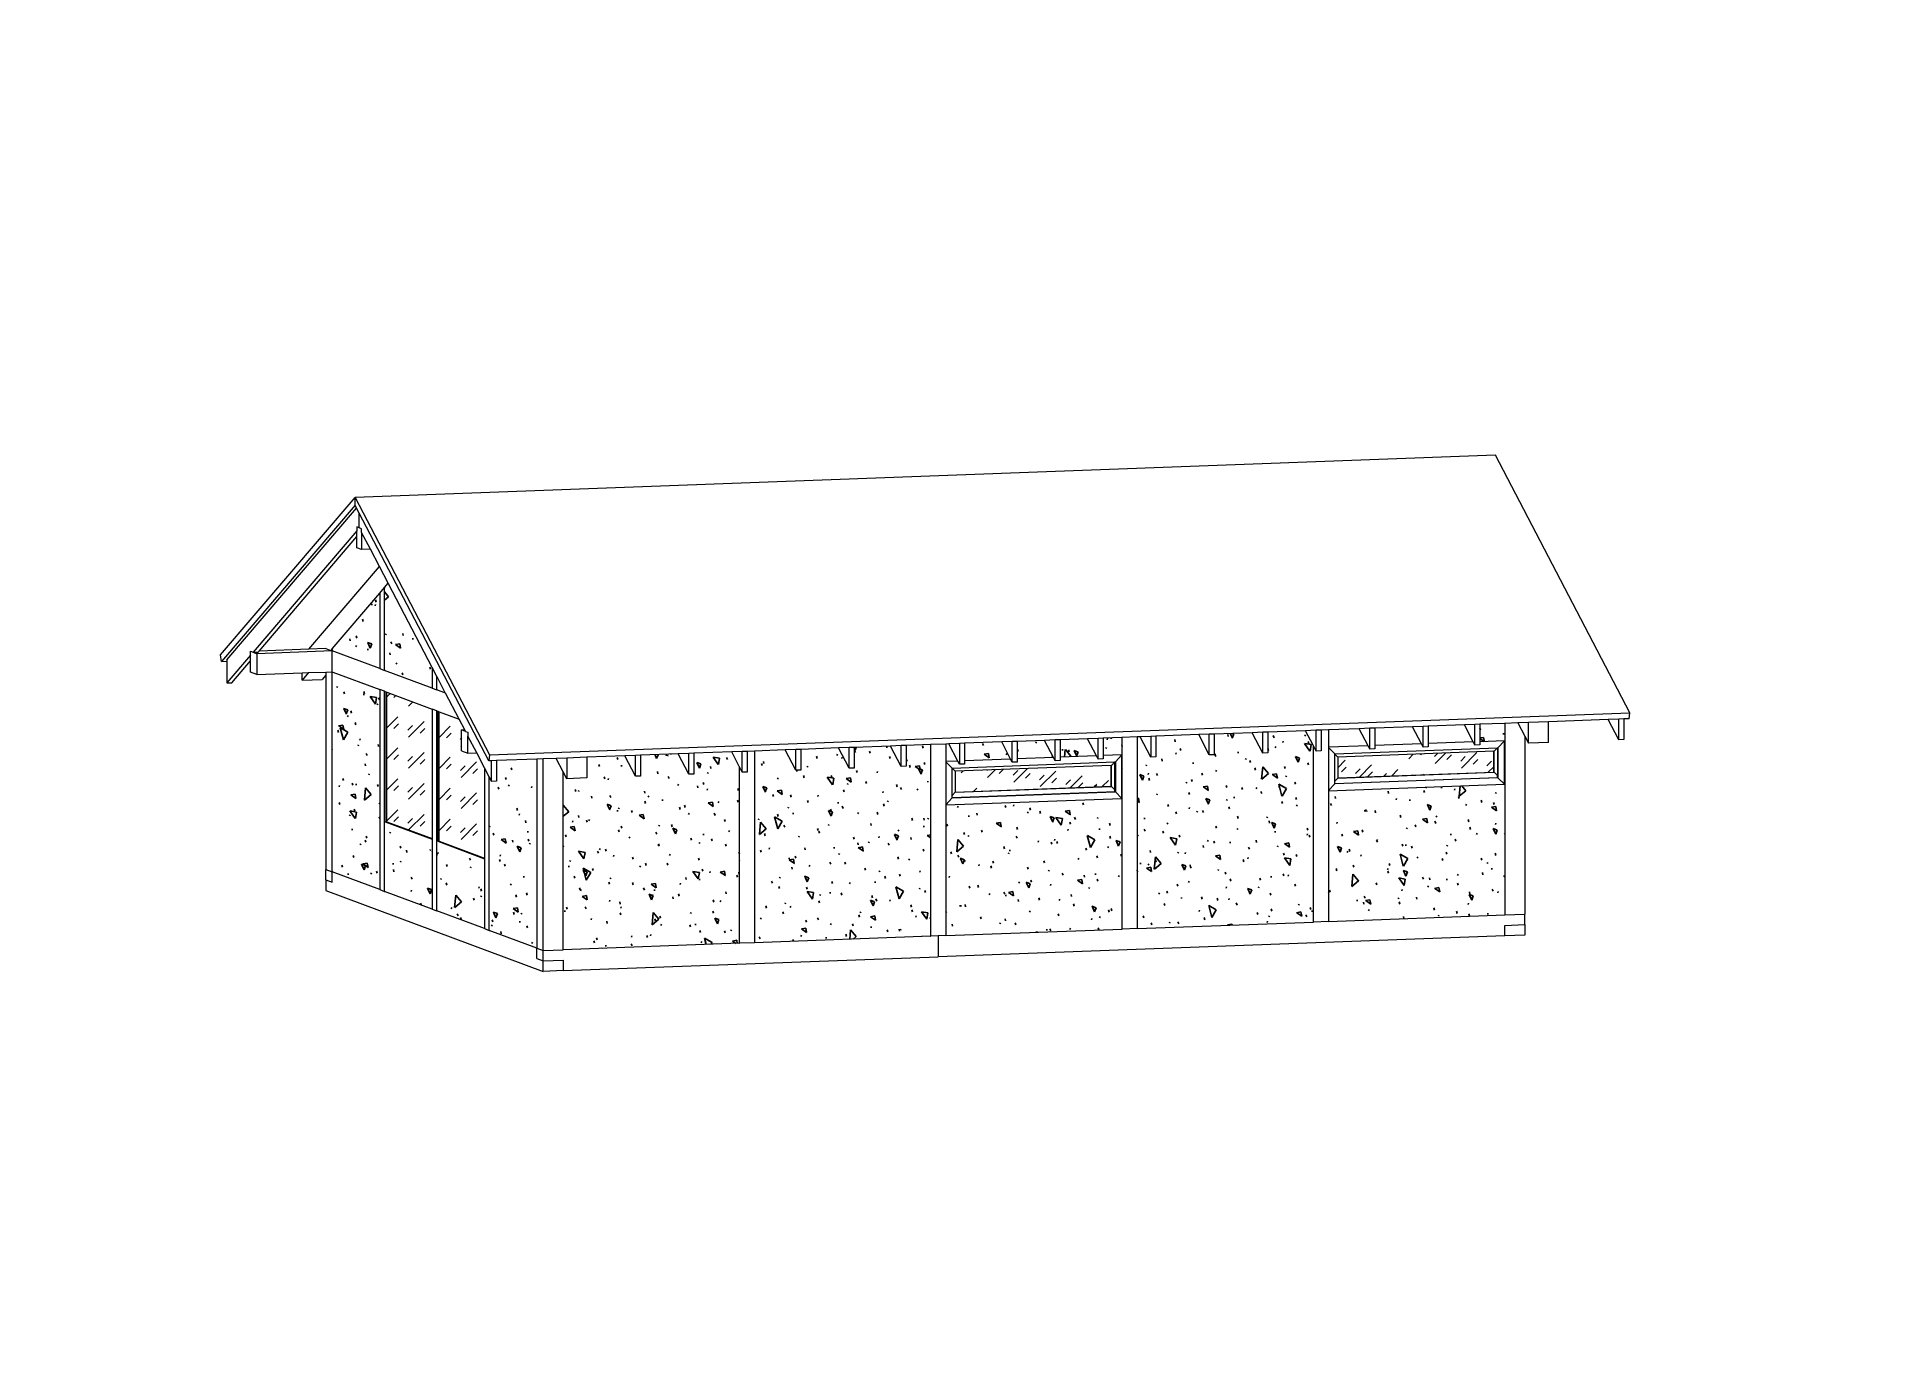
# Model space of a CAD drawing. Header units: millimetres. Extents: x 0 to 4620, y 0 to 297.
# Drawn here: x 420 to 840, y 0 to 297 of the extents above; entities that cross this region are included whole.
import ezdxf

# ---------------------------------------------------------------- set-up
doc = ezdxf.new("R2010")
doc.units = ezdxf.units.MM
doc.linetypes.add('K5LT32768', pattern=[0])
doc.layers.add('Системный слой', color=7, linetype='Continuous')

msp = doc.modelspace()

# ---------------------------------------------------------------- hatches: boundary and pattern name
at = {"layer": 'Системный слой'}
h = msp.add_hatch(dxfattribs=at)
h.set_pattern_fill('', angle=40, style=0, pattern_type=0)
h.set_pattern_definition([(40, (7.66, 6.428), (-20.5692, 24.5134), [2, -30]), (130, (9.193, 7.713), (-24.5134, -20.5692), [2, -30]), (85, (7.66, 6.428), (-20.5688, 24.513), [2.828, -42.426]), (60, (9.193, 7.713), (-27.7128, 16), [2, -30]), (150, (10.192, 9.445), (-16, -27.7128), [2, -30]), (105, (9.193, 7.713), (-27.7123, 15.9997), [2.828, -42.426]), (80, (16.853, 14.141), (-26.0974, 4.6017), [1.5, -25]), (170, (17.114, 15.618), (-4.6017, -26.0974), [1.5, -25]), (125, (16.853, 14.141), (-26.09695, 4.6016), [2.121, -35.355]), (100, (-18.796, -15.771), (-15.75692, -2.77837), [1, -15]), (190, (-18.97, -14.787), (2.77837, -15.75692), [1, -15]), (145, (-18.796, -15.771), (-15.75733, -2.77844), [1.414, -21.213]), (70, (1.233, 14.088), (-15.03508, 5.47232), [1, -15]), (160, (1.575, 15.028), (-5.47232, -15.03508), [1, -15]), (115, (1.233, 14.088), (-15.03547, 5.47246), [1.414, -21.213]), (85, (0, 0), (-9.35186, 7.84492), [0.3, -10]), (65, (0, 0), (-2.418448, 6.64463), [0.3, -10]), (105, (0, 0), (-6.193075, 7.658056), [0.5, -12]), (110, (0, 0), (-7.94593, 1.36463), [0.5, -7])])
h.paths.add_polyline_path([(487.42967, 152.08546), (487.42967, 106.42292), (498.30574, 102.37247), (498.30574, 102.45056), (498.30574, 148.03501), (487.62043, 152.01442)])
h.paths.add_polyline_path([(498.30574, 170.03526), (487.42967, 157.32193), (487.42967, 156.85232), (498.30574, 152.80186), (498.30574, 152.87995), (498.30574, 169.81932)])
h.paths.add_polyline_path([(510.2634, 153.06601), (500.29453, 172.14408), (500.22449, 172.27813), (499.38734, 171.29956), (499.38734, 152.39906), (510.2634, 148.3486), (510.2634, 148.42669)])
h.paths.add_polyline_path([(510.2634, 97.9973), (510.2634, 113.86698), (499.5781, 117.84639), (499.5781, 147.56116), (499.38734, 147.6322), (499.38734, 101.96966), (510.2634, 97.91921)])
h.paths.add_polyline_path([(522.22107, 93.54404), (522.22107, 109.41372), (511.53576, 113.39313), (511.53576, 143.10789), (511.345, 143.17894), (511.345, 97.5164), (522.22107, 93.46594)])
h.paths.add_polyline_path([(534.17873, 89.09077), (534.17873, 132.15413), (525.00505, 131.81514), (525.00505, 127.08666), (523.8605, 127.04436), (523.49342, 127.74685), (523.30266, 128.11192), (523.30266, 93.06314), (534.17873, 89.01268)])
h.paths.add_polyline_path([(540.1991, 129.26672), (540.1991, 88.66938), (540.1991, 88.64478), (580.44944, 90.13214), (580.44944, 130.38196), (580.38935, 130.49695), (578.66446, 133.79799), (570.02435, 133.47871), (570.02435, 128.75023), (568.87979, 128.70794), (566.45583, 133.34685), (557.81572, 133.02757), (557.81572, 128.29909), (556.67116, 128.2568), (554.24719, 132.89571), (545.60709, 132.57643), (545.60709, 127.84795), (541.02885, 127.67877)])
h.paths.add_polyline_path([(583.88311, 90.25902), (624.13345, 91.74637), (624.13345, 135.47818), (624.07337, 135.47596), (618.47737, 135.26917), (618.47737, 130.54069), (617.33281, 130.4984), (614.90884, 135.13731), (606.65025, 134.83213), (606.65025, 130.10365), (605.5057, 130.06136), (603.08173, 134.70027), (594.44162, 134.38099), (594.44162, 129.65251), (593.29706, 129.61022), (590.87309, 134.24913), (583.88311, 133.99083), (583.88311, 90.28362)])
h.paths.add_polyline_path([(627.56713, 91.87325), (667.81747, 93.36061), (667.81747, 137.09242), (667.75738, 137.0902), (663.45855, 136.93134), (663.45855, 132.94794), (667.75738, 133.10679), (667.75738, 123.17584), (627.56713, 121.69071), (627.56713, 91.89785)])
h.paths.add_polyline_path([(711.50149, 94.97484), (711.50149, 135.22466), (711.4414, 135.33966), (709.71651, 138.64069), (701.07641, 138.32142), (701.07641, 133.59294), (699.93185, 133.55064), (697.50788, 138.18955), (688.86777, 137.87028), (688.86777, 133.1418), (687.72321, 133.0995), (685.29924, 137.73841), (675.51458, 137.37684), (675.51458, 132.64836), (674.37002, 132.60607), (671.94605, 137.24498), (671.25115, 137.2193), (671.25115, 93.51209), (671.25115, 93.48749)])
h.paths.add_polyline_path([(714.93517, 124.91918), (714.93517, 95.12632), (714.93517, 95.10172), (755.18551, 96.58908), (755.18551, 140.32089), (755.12542, 140.31867), (749.52942, 140.11188), (749.52942, 136.12848), (755.12542, 136.33526), (755.12542, 126.40431)])
h.paths.add_polyline_path([(631.83056, 131.77921), (642.36008, 132.1683), (640.31806, 136.07624), (631.83056, 135.76261)])
h.paths.add_polyline_path([(650.10404, 136.43786), (643.88659, 136.20811), (643.88659, 132.22471), (652.14606, 132.52992)])
h.paths.add_polyline_path([(653.67257, 132.58632), (661.93204, 132.89153), (659.89003, 136.79948), (653.67257, 136.56973)])
h = msp.add_hatch(dxfattribs=at)
h.set_pattern_fill('', angle=45, style=0, pattern_type=0)
h.set_pattern_definition([(45, (0, 0), (4e-16, 7.071068), [5, -3.5]), (45, (2.6517, 0.884), (4e-16, 7.071068), [1.5, -7]), (45, (-0.177, 1.591), (4e-16, 7.071068), [1.5, -7])])
h.paths.add_polyline_path([(510.2634, 114.00754), (510.2634, 143.58174), (499.92146, 147.43328), (499.92146, 117.85908)])
h.paths.add_polyline_path([(522.22107, 109.55428), (522.22107, 130.18185), (520.44677, 133.57742), (518.45247, 133.50373), (517.01034, 134.04081), (517.01034, 138.80766), (517.70049, 138.83317), (516.41663, 141.29016), (511.87913, 142.98002), (511.87913, 113.40582)])
h.paths.add_polyline_path([(629.66788, 124.65004), (665.30812, 125.96704), (665.30812, 130.70948), (629.66788, 129.39248)])
h.paths.add_polyline_path([(717.03591, 127.87851), (752.67616, 129.19551), (752.67616, 133.93795), (717.03591, 132.62095)])

# ---------------------------------------------------------------- linework, layer by layer
at = {"layer": 'Системный слой', "color": 7, "linetype": 'K5LT32768', "lineweight": 18}
for p, q in [((753.06924, 201.48683), (492.68205, 191.86486)), ((783.76938, 142.73405), (753.06924, 201.48683)), ((461.98191, 155.97868), (492.68205, 191.86486)), ((492.68205, 190.11165), (462.18507, 154.46294)), ((463.4112, 154.81647), (493.03229, 189.44138)), ((492.68205, 191.86486), (523.38211, 133.11208)), ((492.68205, 190.11165), (492.68205, 191.86486)), ((493.03229, 189.44138), (492.68205, 190.11165)), ((493.63585, 188.2863), (493.03229, 189.44138)), ((493.63585, 184.93029), (493.09505, 185.13169)), ((493.09505, 185.13169), (493.09505, 184.25509)), ((493.63585, 184.93029), (493.63585, 188.2863)), ((523.17895, 131.74766), (493.63585, 188.2863)), ((494.17665, 184.72889), (493.63585, 184.93029)), ((493.09505, 184.25509), (469.38792, 156.54317)), ((470.73815, 156.82589), (493.09505, 182.95948)), ((493.09505, 182.95948), (493.09505, 184.25509)), ((493.09505, 180.36484), (493.09505, 182.95948)), ((494.17665, 183.85228), (494.17665, 184.72889)), ((494.17665, 183.85228), (494.17665, 179.96203)), ((496.17091, 180.03572), (494.17665, 183.85228)), ((494.17665, 179.96203), (493.09505, 180.36484)), ((496.17091, 180.03572), (494.17665, 179.96203)), ((498.23393, 176.08758), (496.17091, 180.03572)), ((482.11551, 157.24631), (498.23393, 176.08758)), ((500.22449, 172.27813), (498.23393, 176.08758)), ((499.38734, 171.29956), (500.22449, 172.27813)), ((500.29453, 172.14408), (500.22449, 172.27813)), ((487.42967, 157.32193), (498.30574, 170.03526)), ((498.30574, 170.03526), (499.38734, 171.29956)), ((498.30574, 170.03526), (498.30574, 169.81932)), ((498.30574, 169.81932), (498.30574, 152.87995)), ((499.38734, 171.29956), (499.57795, 171.30645)), ((499.38734, 152.39906), (499.38734, 171.29956)), ((510.2634, 153.06601), (500.29453, 172.14408)), ((462.18507, 154.46294), (461.98191, 155.97868)), ((468.81915, 155.87833), (463.4112, 149.55683)), ((468.81915, 155.87833), (468.81919, 156.75496)), ((468.81915, 154.58272), (468.81915, 155.87833)), ((468.81919, 156.75496), (469.38792, 156.54317)), ((469.38792, 156.54317), (470.53248, 156.58547)), ((469.38792, 156.54317), (470.26128, 156.2179)), ((487.42967, 156.85232), (470.26128, 156.2179)), ((470.26128, 156.2179), (470.26128, 151.45104)), ((470.53248, 156.58547), (470.73815, 156.82589)), ((482.11551, 157.24631), (470.73815, 156.82589)), ((485.98754, 157.38939), (482.11551, 157.24631)), ((485.98754, 157.38939), (487.125, 156.96578)), ((487.42967, 157.32193), (487.125, 156.96578)), ((487.125, 156.96578), (487.42967, 156.85232)), ((487.42967, 157.32193), (487.62029, 157.32881)), ((487.42967, 156.85232), (487.42967, 157.32193)), ((487.62029, 156.85942), (487.42967, 156.85232)), ((487.42967, 152.08546), (487.42967, 156.85232)), ((498.30574, 152.80186), (487.42967, 156.85232)), ((462.18507, 154.46294), (463.4112, 154.50825)), ((463.4112, 154.81647), (463.4112, 154.50825)), ((463.4112, 154.50825), (463.4112, 149.55683)), ((464.55576, 149.59912), (468.81915, 154.58272)), ((468.81915, 151.98812), (468.81915, 154.58272)), ((470.26128, 151.45104), (468.81915, 151.98812)), ((470.26128, 151.45104), (480.57955, 151.83233)), ((482.02931, 151.8859), (480.57955, 150.19124)), ((480.57955, 151.83233), (482.02931, 151.8859)), ((480.57955, 150.19124), (480.57955, 151.83233)), ((482.02931, 151.8859), (485.98754, 152.03217)), ((485.98754, 151.33034), (485.15779, 150.36042)), ((485.98754, 152.03217), (487.42967, 152.08546)), ((485.98754, 152.03217), (485.98754, 151.33034)), ((485.98754, 151.33034), (485.98754, 106.96)), ((487.42967, 106.42292), (487.42967, 152.08546)), ((487.42967, 152.08546), (487.62043, 152.01442)), ((487.62043, 152.01442), (498.30574, 148.03501)), ((498.30574, 152.87995), (498.30574, 152.80186)), ((498.30574, 152.80186), (499.38734, 152.39906)), ((499.57795, 152.40616), (499.38734, 152.39906)), ((510.2634, 148.3486), (499.38734, 152.39906)), ((510.2634, 153.06601), (510.2634, 148.42669)), ((511.345, 150.99608), (510.2634, 153.06601)), ((463.4112, 149.55683), (464.55576, 149.59912)), ((480.57955, 150.19124), (485.15779, 150.36042)), ((499.38734, 147.6322), (498.30574, 148.03501)), ((498.30574, 148.03501), (498.30574, 102.45056)), ((499.38734, 101.96966), (499.38734, 147.6322)), ((499.38734, 147.6322), (499.5781, 147.56116)), ((499.5781, 117.84639), (499.5781, 147.56116)), ((499.5781, 147.56116), (499.92146, 147.43328)), ((499.92146, 117.85908), (499.92146, 147.43328)), ((499.92146, 147.43328), (510.2634, 143.58174)), ((510.2634, 148.42669), (510.2634, 148.3486)), ((510.2634, 148.3486), (511.345, 147.94579)), ((511.345, 147.94579), (511.345, 150.99608)), ((511.53576, 150.63101), (511.345, 150.99608)), ((511.345, 147.94579), (511.53561, 147.9529)), ((513.32398, 147.20879), (511.345, 147.94579)), ((513.27331, 147.30575), (511.53576, 150.63101)), ((513.32398, 147.20879), (513.27331, 147.30575)), ((516.41663, 141.29016), (513.32398, 147.20879)), ((511.345, 143.17894), (510.2634, 143.58174)), ((510.2634, 143.58174), (510.2634, 114.00754)), ((511.345, 97.5164), (511.345, 143.17894)), ((511.345, 143.17894), (511.53576, 143.10789)), ((511.53576, 113.39313), (511.53576, 143.10789)), ((511.53576, 143.10789), (511.87913, 142.98002)), ((511.87913, 113.40582), (511.87913, 142.98002)), ((511.87913, 142.98002), (516.41663, 141.29016)), ((517.70049, 138.83317), (516.41663, 141.29016)), ((517.01034, 138.80766), (517.70049, 138.83317)), ((517.01034, 134.04081), (517.01034, 138.80766)), ((517.88378, 138.48239), (517.01034, 138.80766)), ((517.88378, 138.48239), (517.70049, 138.83317)), ((523.38211, 133.11208), (783.76938, 142.73405)), ((709.71651, 138.64069), (701.07641, 138.32142)), ((712.14048, 138.73026), (709.71651, 138.64069)), ((711.4414, 135.33966), (709.71651, 138.64069)), ((713.28504, 138.77256), (712.14048, 138.73026)), ((712.14048, 134.00178), (712.14048, 138.73026)), ((714.93517, 138.83353), (713.28504, 138.77256)), ((713.28504, 138.77256), (713.28504, 134.04408)), ((721.92515, 139.09183), (714.93517, 138.83353)), ((714.93517, 138.83353), (714.93517, 134.85013)), ((724.34911, 139.1814), (721.92515, 139.09183)), ((723.96716, 135.18389), (721.92515, 139.09183)), ((725.49367, 139.2237), (724.34911, 139.1814)), ((724.34911, 134.45292), (724.34911, 139.1814)), ((734.13378, 139.54297), (725.49367, 139.2237)), ((725.49367, 139.2237), (725.49367, 135.2403)), ((736.55775, 139.63254), (734.13378, 139.54297)), ((736.1758, 135.63503), (734.13378, 139.54297)), ((737.70231, 139.67484), (736.55775, 139.63254)), ((736.55775, 134.90406), (736.55775, 139.63254)), ((745.96089, 139.98001), (737.70231, 139.67484)), ((737.70231, 139.67484), (737.70231, 135.69144)), ((748.38486, 140.06958), (745.96089, 139.98001)), ((748.00291, 136.07207), (745.96089, 139.98001)), ((749.52942, 140.11188), (748.38486, 140.06958)), ((748.38486, 135.3411), (748.38486, 140.06958)), ((755.12542, 140.31867), (749.52942, 140.11188)), ((749.52942, 140.11188), (749.52942, 136.12848)), ((755.18551, 140.32089), (755.12542, 140.31867)), ((758.16953, 140.43115), (755.18551, 140.32089)), ((755.18551, 140.32089), (755.18551, 96.58908)), ((760.5935, 140.52072), (758.16953, 140.43115)), ((758.16953, 140.43115), (759.76375, 137.38019)), ((765.17173, 140.6899), (760.5935, 140.52072)), ((760.5935, 135.79224), (760.5935, 140.52072)), ((778.77156, 141.19245), (765.17173, 140.6899)), ((765.17173, 135.96142), (765.17173, 140.6899)), ((781.19553, 141.28202), (778.77156, 141.19245)), ((781.19553, 136.55354), (778.77156, 141.19245)), ((782.34009, 141.32432), (781.19553, 141.28202)), ((781.19553, 136.55354), (781.19553, 141.28202)), ((783.56622, 141.36962), (782.34009, 141.32432)), ((782.34009, 141.32432), (782.34009, 136.59584)), ((783.56622, 141.36962), (783.76938, 142.73405)), ((517.88378, 138.48239), (518.45251, 138.27059)), ((518.45247, 133.50373), (518.45251, 137.39398)), ((518.45251, 138.27059), (518.45251, 137.39398)), ((520.44677, 133.57742), (518.45251, 137.39398)), ((603.08173, 134.70027), (594.44162, 134.38099)), ((605.5057, 134.78984), (603.08173, 134.70027)), ((605.5057, 130.06136), (603.08173, 134.70027)), ((606.65025, 134.83213), (605.5057, 134.78984)), ((605.5057, 130.06136), (605.5057, 134.78984)), ((614.90884, 135.13731), (606.65025, 134.83213)), ((606.65025, 134.83213), (606.65025, 130.10365)), ((617.33281, 135.22688), (614.90884, 135.13731)), ((617.33281, 130.4984), (614.90884, 135.13731)), ((618.47737, 135.26917), (617.33281, 135.22688)), ((617.33281, 130.4984), (617.33281, 135.22688)), ((624.07337, 135.47596), (618.47737, 135.26917)), ((618.47737, 135.26917), (618.47737, 130.54069)), ((624.13345, 135.47818), (624.07337, 135.47596)), ((627.56713, 135.60506), (624.13345, 135.47818)), ((624.13345, 91.74637), (624.13345, 135.47818)), ((628.26203, 135.63074), (627.56713, 135.60506)), ((627.56713, 135.60506), (627.56713, 131.62166)), ((630.686, 135.72031), (628.26203, 135.63074)), ((630.30405, 131.7228), (628.26203, 135.63074)), ((631.83056, 135.76261), (630.686, 135.72031)), ((630.686, 135.72031), (630.686, 130.99183)), ((640.31806, 136.07624), (631.83056, 135.76261)), ((631.83056, 135.76261), (631.83056, 131.77921)), ((642.74203, 136.16581), (640.31806, 136.07624)), ((642.36008, 132.1683), (640.31806, 136.07624)), ((643.88659, 136.20811), (642.74203, 136.16581)), ((642.74203, 131.43733), (642.74203, 136.16581)), ((650.10404, 136.43786), (643.88659, 136.20811)), ((643.88659, 136.20811), (643.88659, 132.22471)), ((652.52801, 136.52743), (650.10404, 136.43786)), ((652.14606, 132.52992), (650.10404, 136.43786)), ((653.67257, 136.56973), (652.52801, 136.52743)), ((652.52801, 131.79895), (652.52801, 136.52743)), ((659.89003, 136.79948), (653.67257, 136.56973)), ((653.67257, 136.56973), (653.67257, 132.58632)), ((662.31399, 136.88905), (659.89003, 136.79948)), ((661.93204, 132.89153), (659.89003, 136.79948)), ((663.45855, 136.93134), (662.31399, 136.88905)), ((662.31399, 132.16057), (662.31399, 136.88905)), ((667.75738, 137.0902), (663.45855, 136.93134)), ((663.45855, 136.93134), (663.45855, 132.94794)), ((667.81747, 137.09242), (667.75738, 137.0902)), ((671.25115, 137.2193), (667.81747, 137.09242)), ((667.81747, 93.36061), (667.81747, 137.09242)), ((671.94605, 137.24498), (671.25115, 137.2193)), ((671.25115, 137.2193), (671.25115, 93.51209)), ((674.37002, 137.33455), (671.94605, 137.24498)), ((674.37002, 132.60607), (671.94605, 137.24498)), ((675.51458, 137.37684), (674.37002, 137.33455)), ((674.37002, 137.33455), (674.37002, 132.60607)), ((685.29924, 137.73841), (675.51458, 137.37684)), ((675.51458, 137.37684), (675.51458, 132.64836)), ((687.72321, 137.82798), (685.29924, 137.73841)), ((687.72321, 133.0995), (685.29924, 137.73841)), ((688.86777, 137.87028), (687.72321, 137.82798)), ((687.72321, 133.0995), (687.72321, 137.82798)), ((697.50788, 138.18955), (688.86777, 137.87028)), ((688.86777, 137.87028), (688.86777, 133.1418)), ((699.93185, 138.27912), (697.50788, 138.18955)), ((699.93185, 133.55064), (697.50788, 138.18955)), ((701.07641, 138.32142), (699.93185, 138.27912)), ((699.93185, 133.55064), (699.93185, 138.27912)), ((701.07641, 138.32142), (701.07641, 133.59294)), ((711.50149, 135.22466), (711.4414, 135.33966)), ((711.50149, 94.97484), (711.50149, 135.22466)), ((712.14048, 134.00178), (711.50149, 135.22466)), ((723.96716, 135.18389), (714.93517, 134.85013)), ((714.93517, 134.85013), (714.93517, 134.78757)), ((714.93517, 134.78757), (716.36301, 133.35367)), ((714.93517, 134.78757), (714.93517, 124.98174)), ((716.36301, 133.35367), (753.51192, 134.72641)), ((724.34911, 134.45292), (723.96716, 135.18389)), ((725.49367, 134.49522), (724.34911, 134.45292)), ((736.1758, 135.63503), (725.49367, 135.2403)), ((725.49367, 135.2403), (725.49367, 134.49522)), ((736.55775, 134.90406), (736.1758, 135.63503)), ((737.70231, 134.94636), (736.55775, 134.90406)), ((748.00291, 136.07207), (737.70231, 135.69144)), ((737.70231, 135.69144), (737.70231, 134.94636)), ((748.38486, 135.3411), (748.00291, 136.07207)), ((749.52942, 135.3834), (748.38486, 135.3411)), ((755.12542, 136.33526), (749.52942, 136.12848)), ((749.52942, 136.12848), (749.52942, 135.3834)), ((752.78432, 133.94195), (753.51192, 134.72641)), ((753.51192, 134.72641), (753.54736, 134.72772)), ((753.54736, 134.72772), (753.63749, 134.73105)), ((753.54736, 134.72772), (753.54736, 128.38895)), ((755.12542, 136.33526), (753.63749, 134.73105)), ((753.63749, 134.73105), (753.63749, 127.89856)), ((755.12542, 126.40431), (755.12542, 136.33526)), ((759.76375, 137.38019), (759.76375, 96.75825)), ((759.76375, 137.38019), (760.5935, 135.79224)), ((765.17173, 135.96142), (760.5935, 135.79224)), ((782.34009, 136.59584), (781.19553, 136.55354)), ((517.01034, 134.04081), (518.45247, 133.50373)), ((518.45247, 133.50373), (520.44677, 133.57742)), ((522.22107, 130.18185), (520.44677, 133.57742)), ((523.38211, 133.11208), (523.17895, 131.74766)), ((523.8605, 131.77284), (523.17895, 131.74766)), ((525.00505, 131.81514), (523.8605, 131.77284)), ((523.8605, 127.04436), (523.8605, 131.77284)), ((534.17873, 132.15413), (525.00505, 131.81514)), ((525.00505, 131.81514), (525.00505, 127.08666)), ((535.62086, 132.20742), (534.17873, 132.15413)), ((534.17873, 132.15413), (534.17873, 89.09077)), ((538.60488, 132.31768), (535.62086, 132.20742)), ((535.62086, 88.47561), (535.62086, 132.20742)), ((541.02885, 132.40726), (538.60488, 132.31768)), ((540.1991, 129.26672), (538.60488, 132.31768)), ((545.60709, 132.57643), (541.02885, 132.40726)), ((541.02885, 132.40726), (541.02885, 127.67877)), ((554.24719, 132.89571), (545.60709, 132.57643)), ((545.60709, 132.57643), (545.60709, 127.84795)), ((556.67116, 132.98528), (554.24719, 132.89571)), ((556.67116, 128.2568), (554.24719, 132.89571)), ((557.81572, 133.02757), (556.67116, 132.98528)), ((556.67116, 128.2568), (556.67116, 132.98528)), ((566.45583, 133.34685), (557.81572, 133.02757)), ((557.81572, 133.02757), (557.81572, 128.29909)), ((568.87979, 133.43642), (566.45583, 133.34685)), ((568.87979, 128.70794), (566.45583, 133.34685)), ((570.02435, 133.47871), (568.87979, 133.43642)), ((568.87979, 128.70794), (568.87979, 133.43642)), ((578.66446, 133.79799), (570.02435, 133.47871)), ((570.02435, 133.47871), (570.02435, 128.75023)), ((581.08843, 133.88756), (578.66446, 133.79799)), ((580.38935, 130.49695), (578.66446, 133.79799)), ((580.44944, 130.38196), (580.38935, 130.49695)), ((580.44944, 90.13214), (580.44944, 130.38196)), ((581.08843, 129.15908), (580.44944, 130.38196)), ((582.23299, 133.92985), (581.08843, 133.88756)), ((581.08843, 129.15908), (581.08843, 133.88756)), ((583.88311, 133.99083), (582.23299, 133.92985)), ((582.23299, 133.92985), (582.23299, 129.20137)), ((590.87309, 134.24913), (583.88311, 133.99083)), ((583.88311, 133.99083), (583.88311, 90.28362)), ((593.29706, 134.3387), (590.87309, 134.24913)), ((593.29706, 129.61022), (590.87309, 134.24913)), ((594.44162, 134.38099), (593.29706, 134.3387)), ((593.29706, 129.61022), (593.29706, 134.3387)), ((594.44162, 134.38099), (594.44162, 129.65251)), ((618.47737, 130.54069), (617.33281, 130.4984)), ((630.30405, 131.7228), (627.56713, 131.62166)), ((627.56713, 131.62166), (627.56713, 131.5591)), ((627.56713, 131.5591), (628.99497, 130.1252)), ((627.56713, 131.5591), (627.56713, 121.75327)), ((628.99497, 130.1252), (666.14389, 131.49794)), ((665.30812, 130.70948), (629.66788, 129.39248)), ((630.686, 130.99183), (630.30405, 131.7228)), ((631.83056, 131.03413), (630.686, 130.99183)), ((642.36008, 132.1683), (631.83056, 131.77921)), ((631.83056, 131.77921), (631.83056, 131.03413)), ((642.74203, 131.43733), (642.36008, 132.1683)), ((643.88659, 131.47963), (642.74203, 131.43733)), ((652.14606, 132.52992), (643.88659, 132.22471)), ((643.88659, 132.22471), (643.88659, 131.47963)), ((652.52801, 131.79895), (652.14606, 132.52992)), ((653.67257, 131.84125), (652.52801, 131.79895)), ((661.93204, 132.89153), (653.67257, 132.58632)), ((653.67257, 132.58632), (653.67257, 131.84125)), ((662.31399, 132.16057), (661.93204, 132.89153)), ((663.45855, 132.20286), (662.31399, 132.16057)), ((667.75738, 133.10679), (663.45855, 132.94794)), ((663.45855, 132.94794), (663.45855, 132.20286)), ((665.41628, 130.71348), (665.30812, 130.70948)), ((665.30812, 125.96704), (665.30812, 130.70948)), ((665.41628, 130.71348), (666.14389, 131.49794)), ((665.41628, 125.92676), (665.41628, 130.71348)), ((666.14389, 131.49794), (666.17932, 131.49925)), ((666.17932, 131.49925), (666.26946, 131.50258)), ((666.17932, 125.16048), (666.17932, 131.49925)), ((667.75738, 133.10679), (666.26946, 131.50258)), ((666.26946, 131.50258), (666.26946, 124.67009)), ((667.75738, 123.17584), (667.75738, 133.10679)), ((675.51458, 132.64836), (674.37002, 132.60607)), ((688.86777, 133.1418), (687.72321, 133.0995)), ((701.07641, 133.59294), (699.93185, 133.55064)), ((713.28504, 134.04408), (712.14048, 134.00178)), ((716.36301, 133.29672), (716.36301, 133.35367)), ((717.03591, 132.62095), (716.36301, 133.29672)), ((716.36301, 127.10874), (716.36301, 133.29672)), ((752.67616, 133.93795), (717.03591, 132.62095)), ((717.03591, 132.62095), (717.03591, 127.87851)), ((752.78432, 133.94195), (752.67616, 133.93795)), ((752.67616, 129.19551), (752.67616, 133.93795)), ((752.78432, 129.15523), (752.78432, 133.94195)), ((522.22107, 130.18185), (522.22107, 109.55428)), ((523.30266, 128.11192), (522.22107, 130.18185)), ((523.30266, 93.06314), (523.30266, 128.11192)), ((523.49342, 127.74685), (523.30266, 128.11192)), ((523.8605, 127.04436), (523.49342, 127.74685)), ((525.00505, 127.08666), (523.8605, 127.04436)), ((541.02885, 127.67877), (540.1991, 129.26672)), ((540.1991, 88.66938), (540.1991, 129.26672)), ((545.60709, 127.84795), (541.02885, 127.67877)), ((557.81572, 128.29909), (556.67116, 128.2568)), ((570.02435, 128.75023), (568.87979, 128.70794)), ((582.23299, 129.20137), (581.08843, 129.15908)), ((594.44162, 129.65251), (593.29706, 129.61022)), ((606.65025, 130.10365), (605.5057, 130.06136)), ((628.99497, 130.06825), (628.99497, 130.1252)), ((629.66788, 129.39248), (628.99497, 130.06825)), ((628.99497, 123.88027), (628.99497, 130.06825)), ((629.66788, 129.39248), (629.66788, 124.65004)), ((714.93517, 124.98174), (716.36301, 126.52117)), ((714.93517, 124.91918), (755.12542, 126.40431)), ((716.36301, 126.55807), (753.54736, 127.93212)), ((753.63749, 127.89856), (716.36301, 126.52117)), ((717.03591, 127.83423), (716.36301, 127.10874)), ((716.36301, 126.55807), (716.36301, 127.10874)), ((716.36301, 126.52117), (716.36301, 126.55807)), ((717.03591, 127.87851), (752.67616, 129.19551)), ((717.03591, 127.83423), (752.78432, 129.15523)), ((717.03591, 127.87851), (717.03591, 127.83423)), ((752.67616, 129.19551), (752.78432, 129.15523)), ((752.78432, 129.15523), (753.54736, 128.38895)), ((753.54736, 127.93212), (753.54736, 128.38895)), ((753.63749, 127.89856), (753.54736, 127.93212)), ((755.12542, 126.40431), (753.63749, 127.89856)), ((627.56713, 121.75327), (628.99497, 123.2927)), ((627.56713, 121.69071), (667.75738, 123.17584)), ((628.99497, 123.3296), (666.17932, 124.70365)), ((666.26946, 124.67009), (628.99497, 123.2927)), ((629.66788, 124.60576), (628.99497, 123.88027)), ((628.99497, 123.3296), (628.99497, 123.88027)), ((628.99497, 123.2927), (628.99497, 123.3296)), ((629.66788, 124.65004), (665.30812, 125.96704)), ((629.66788, 124.60576), (665.41628, 125.92676)), ((629.66788, 124.65004), (629.66788, 124.60576)), ((665.30812, 125.96704), (665.41628, 125.92676)), ((665.41628, 125.92676), (666.17932, 125.16048)), ((666.17932, 124.70365), (666.17932, 125.16048)), ((666.26946, 124.67009), (666.17932, 124.70365)), ((667.75738, 123.17584), (666.26946, 124.67009)), ((714.93517, 124.98174), (714.93517, 124.91918)), ((714.93517, 124.91918), (714.93517, 95.12632)), ((499.5781, 117.84639), (499.92146, 117.85908)), ((499.5781, 117.84639), (510.2634, 113.86698)), ((499.92146, 117.85908), (510.2634, 114.00754)), ((627.56713, 121.75327), (627.56713, 121.69071)), ((627.56713, 121.69071), (627.56713, 91.89785)), ((510.2634, 114.00754), (510.2634, 113.86698)), ((510.2634, 113.86698), (510.2634, 97.9973)), ((511.53576, 113.39313), (511.87913, 113.40582)), ((511.87913, 113.40582), (522.22107, 109.55428)), ((511.53576, 113.39313), (522.22107, 109.41372)), ((522.22107, 109.55428), (522.22107, 109.41372)), ((522.22107, 109.41372), (522.22107, 93.54404)), ((485.98754, 106.96), (487.42967, 106.42292)), ((485.98754, 104.57657), (485.98754, 106.96)), ((487.62043, 106.42997), (487.42967, 106.42292)), ((487.42967, 104.03949), (487.42967, 106.42292)), ((498.30574, 102.37247), (487.42967, 106.42292)), ((485.98754, 104.57657), (487.42967, 104.03949)), ((485.98754, 104.57657), (485.98754, 102.19314)), ((485.98754, 102.19314), (535.62086, 83.70875)), ((498.30574, 102.45056), (498.30574, 102.37247)), ((498.30574, 102.37247), (499.38734, 101.96966)), ((499.38734, 101.96966), (499.57795, 101.97676)), ((510.2634, 97.91921), (499.38734, 101.96966)), ((510.2634, 97.9973), (510.2634, 97.91921)), ((510.2634, 97.91921), (511.345, 97.5164)), ((511.345, 97.5164), (511.53561, 97.5235)), ((522.22107, 93.46594), (511.345, 97.5164)), ((755.12556, 96.61146), (755.18551, 96.58908)), ((755.18551, 96.58908), (759.76375, 96.75825)), ((759.76375, 94.37482), (759.76375, 96.75825)), ((522.22107, 93.54404), (522.22107, 93.46594)), ((522.22107, 93.46594), (523.30266, 93.06314)), ((523.30266, 93.06314), (523.49328, 93.07024)), ((534.17873, 89.01268), (523.30266, 93.06314)), ((627.56713, 91.87325), (667.81747, 93.36061)), ((667.81747, 93.36061), (667.75738, 93.38298)), ((671.25115, 93.48749), (667.81747, 93.36061)), ((671.25115, 93.48749), (711.50149, 94.97484)), ((671.25115, 93.51209), (671.25115, 93.48749)), ((711.50149, 94.97484), (711.4414, 94.99722)), ((714.93517, 95.10172), (711.50149, 94.97484)), ((714.93517, 95.10172), (755.18551, 96.58908)), ((714.93517, 95.12632), (714.93517, 95.10172)), ((755.18551, 94.20565), (759.76375, 94.37482)), ((755.18551, 91.82222), (755.18551, 94.20565)), ((759.76375, 94.37482), (759.76375, 91.9914)), ((534.17873, 89.09077), (534.17873, 89.01268)), ((534.17873, 89.01268), (535.62086, 88.47561)), ((534.17873, 86.62925), (534.17873, 89.01268)), ((535.62086, 88.47561), (540.1991, 88.64478)), ((535.62086, 86.09218), (535.62086, 88.47561)), ((580.44944, 90.13214), (540.1991, 88.64478)), ((540.1991, 88.64478), (540.1991, 88.66938)), ((580.38935, 90.15451), (580.44944, 90.13214)), ((583.88311, 90.25902), (580.44944, 90.13214)), ((624.13345, 91.74637), (583.88311, 90.25902)), ((583.88311, 90.28362), (583.88311, 90.25902)), ((624.07337, 91.76875), (624.13345, 91.74637)), ((625.85029, 91.80981), (624.13345, 91.74637)), ((627.56713, 91.87325), (625.85029, 91.80981)), ((755.18551, 91.82222), (625.85029, 87.04295)), ((625.85029, 91.80981), (625.85029, 87.04295)), ((627.56713, 91.89785), (627.56713, 91.87325)), ((759.76375, 91.9914), (755.18551, 91.82222)), ((534.17873, 86.62925), (535.62086, 86.09218)), ((535.62086, 86.09218), (540.1991, 86.26135)), ((535.62086, 83.70875), (535.62086, 86.09218)), ((540.1991, 83.87793), (625.85029, 87.04295)), ((540.1991, 86.26135), (540.1991, 83.87793)), ((540.1991, 83.87793), (535.62086, 83.70875))]:
    msp.add_line(p, q, dxfattribs=at)

doc.saveas('drawing.dxf')
